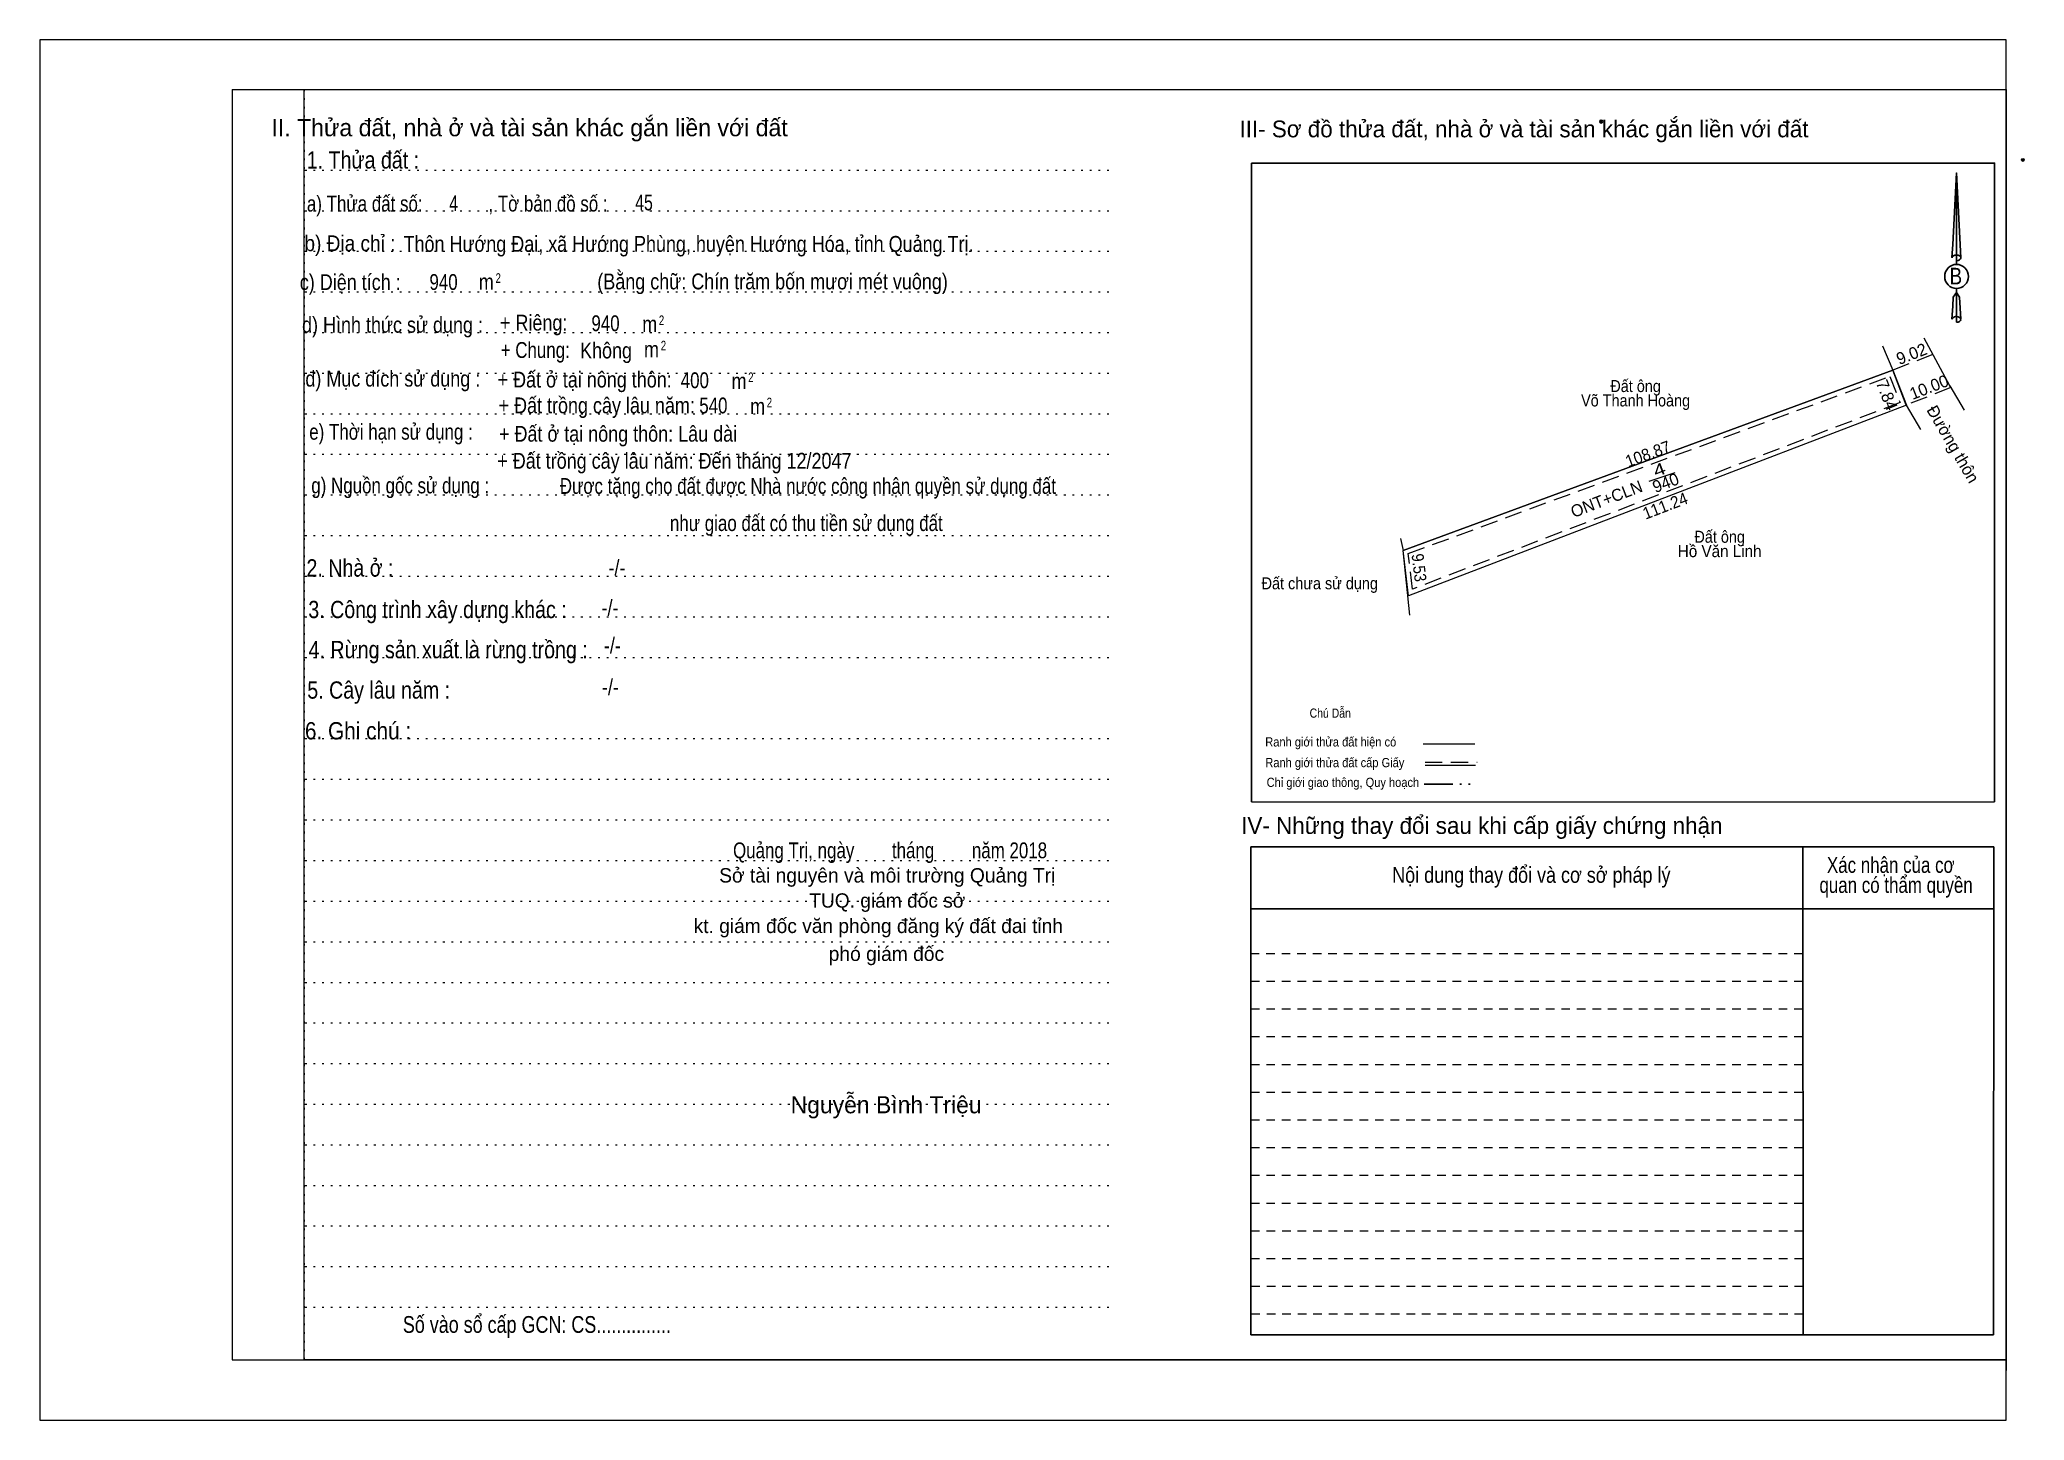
# Model space of a CAD drawing. Header units: metres. Extents: x 532982 to 534558, y 1849199 to 1850105.
# Drawn here: x 533424.7 to 533838.9, y 1849812.6 to 1850100.6 of the extents above; entities that cross this region are included whole.
import ezdxf
from ezdxf.enums import TextEntityAlignment as Align

# ---------------------------------------------------------------- set-up
doc = ezdxf.new("R2010")
doc.units = ezdxf.units.M
doc.header["$LTSCALE"] = 1.2
doc.header["$PDMODE"] = 32
doc.header["$PDSIZE"] = 0.6
for name, pattern in [('DASH_DOUBLE_DOT', [9.2, 5, -1.2, 0.3, -1.2, 0.3, -1.2]), ('DOTTED', [1.5, 0.3, -1.2]), ('MEDIUM_DASHED', [4.5, 3, -1.5]), ('SHORT_DASHED', [2.7, 1.5, -1.2])]:
    doc.linetypes.add(name, pattern=pattern)
for name, color, linetype, lineweight in [('1', 7, 'DOTTED', 13), ('15', 7, 'Continuous', 13), ('2', 7, 'SHORT_DASHED', 13), ('28', 7, 'Continuous', 25), ('42', 7, 'Continuous', 13), ('5', 7, 'Continuous', 13), ('63', 7, 'Continuous', 25), ('7', 7, 'Continuous', 13)]:
    doc.layers.add(name, color=color, linetype=linetype, lineweight=lineweight)
for name, color, linetype in [('18', 7, 'Continuous'), ('19', 7, 'Continuous'), ('20', 7, 'Continuous'), ('3', 7, 'Continuous'), ('4', 7, 'Continuous'), ('8', 7, 'Continuous')]:
    doc.layers.add(name, color=color, linetype=linetype)

msp = doc.modelspace()

# ---------------------------------------------------------------- texts
at = {"layer": '15'}
for s, rotation, p in [('9.02', 21.329, (533815.81, 1850033.879)), ('10.00', 21.28, (533819.456, 1850026.934)), ('7.84', 291.326, (533809.041, 1850025.995)), ('Đường thôn', 300.236, (533822.915, 1850015.584)), ('940', 20.926, (533764.479, 1850006.978)), ('ONT+CLN', 20.926, (533752.139, 1850003.608))]:
    msp.add_text(s, height=2.5, rotation=rotation, dxfattribs=at).set_placement(p, align=Align.CENTER)
for s, width, p in [('Võ Thanh Hoàng', 0.9, (533757.76, 1850024.08)), ('Đất ông', 0.9, (533757.76, 1850027.08)), ('Đất ông', 0.9, (533775.3, 1849995.64)), ('Hồ Văn Linh', 0.95, (533775.305, 1849992.64)), ('Đất chưa sử dụng', 0.9, (533691.845, 1849985.93))]:
    msp.add_text(s, height=2.5, dxfattribs=dict(at, width=width)).set_placement(p, align=Align.CENTER)
for s, rotation, width, p in [('108.87', 20.188, 0.95, (533760.759, 1850013)), ('4', 20.926, 1.35, (533763.154, 1850009.725)), ('111.24', 20.926, 0.95, (533764.379, 1850002.178)), ('9.53', 276.812, 0.9, (533711.334, 1849990.303))]:
    msp.add_text(s, height=2.5, rotation=rotation, dxfattribs=dict(at, width=width)).set_placement(p, align=Align.CENTER)
at = {"layer": '18'}
for s, height, p in [('II. Thửa đất, nhà ở và tài sản khác gắn liền với đất', 3.6, (533526.935, 1850080.44)), ('Sở tài nguyên và môi trường Quảng Trị', 3, (533601.585, 1849924.76))]:
    msp.add_text(s, height=height, dxfattribs=at).set_placement(p, align=Align.CENTER)
for s, height, width, p in [('1. Thửa đất :', 3.6, 0.85, (533492.155, 1850073.7)), ('a) Thửa đất số:              , Tờ bản đồ số : ', 3.3, 0.8, (533512.335, 1850064.74)), ('4', 3.3, 0.75, (533511.095, 1850064.82)), ('45', 3.3, 0.75, (533550.82, 1850064.98)), ('b) Địa chỉ : ', 3.3, 0.9, (533490, 1850056.46)), (' Thôn Hướng Đại, xã Hướng Phùng, huyện Hướng Hóa, tỉnh Quảng Trị.', 3.3, 0.85, (533559.59, 1850056.34)), ('d) Hình thức sử dụng :', 3.3, 0.85, (533498.33, 1850039.46)), ('+ Riêng: ', 3.3, 0.85, (533528.31, 1850039.9)), ('       + Chung:', 3.3, 0.8, (533524.69, 1850034.2)), ('đ) Mục đích sử dụng :', 3.3, 0.85, (533498.395, 1850028.22)), ('e) Thời hạn sử dụng :', 3.3, 0.8, (533498.015, 1850017.14)), ('+ Đất ở tại nông thôn: Lâu dài', 3.3, 0.85, (533545.4, 1850016.73)), ('+ Đất trồng cây lâu năm: Đến tháng 12/2047', 3.3, 0.85, (533557.155, 1850011.09)), ('g) Nguồn gốc sử dụng :', 3.3, 0.8, (533499.935, 1850005.94)), ('Được tặng cho đất được Nhà nước công nhận quyền sử dụng đất', 3.3, 0.8, (533585.02, 1850005.84)), ('như giao đất có thu tiền sử dụng đất', 3.3, 0.8, (533584.695, 1849998.09)), ('2. Nhà ở :', 3.6, 0.85, (533489.455, 1849988.6)), ('3. Công trình xây dựng khác :', 3.6, 0.85, (533507.72, 1849979.92)), ('4. Rừng sản xuất là rừng trồng :', 3.6, 0.85, (533509.95, 1849971.56)), ('5. Cây lâu năm :', 3.6, 0.85, (533495.445, 1849963.12)), ('6. Ghi chú :', 3.6, 0.9, (533491.135, 1849954.62)), ('Quảng Trị, ngày        tháng        năm 2018', 3.3, 0.8, (533602.17, 1849929.82))]:
    msp.add_text(s, height=height, dxfattribs=dict(at, width=width)).set_placement(p, align=Align.CENTER)
at = {"layer": '19'}
for s, height, p in [('TUQ. giám đốc sở', 2.987, (533601.595, 1849919.52)), ('kt. giám đốc văn phòng đăng ký đất đai tỉnh', 2.987, (533599.715, 1849914.22)), ('phó giám đốc', 3, (533601.405, 1849908.4)), ('Nguyễn Bình Triệu', 3.573, (533601.35, 1849876.62))]:
    msp.add_text(s, height=height, dxfattribs=at).set_placement(p, align=Align.CENTER)
at = {"layer": '20', "width": 0.8}
msp.add_text('Số vào sổ cấp GCN: CS...............', height=3.5, dxfattribs=at).set_placement((533528.475, 1849830.82), align=Align.CENTER)
at = {"layer": '28'}
for s, width, p in [('-/-', 0.85, (533545.175, 1849988.8)), ('-/-', 0.85, (533543.735, 1849980.44)), ('-/-', 0.85, (533544.215, 1849972.54)), ('-/-', 0.85, (533543.815, 1849963.88)), ('Nội dung thay đổi và cơ sở pháp lý', 0.85, (533736, 1849924.7)), ('Xác nhận của cơ', 0.8, (533811.015, 1849926.78)), (' quan có thẩm quyền', 0.8, (533811.63, 1849922.6))]:
    msp.add_text(s, height=3.3, dxfattribs=dict(at, width=width)).set_placement(p, align=Align.CENTER)
msp.add_text('IV- Những thay đổi sau khi cấp giấy chứng nhận', height=3.5, dxfattribs=at).set_placement((533725.67, 1849934.9), align=Align.CENTER)
at = {"layer": '3'}
for s, height, width, p in [('c) Diện tích :                                                   ', 3.3, 0.85, (533516.085, 1850048.36)), ('940', 3.3, 0.8, (533508.985, 1850048.38)), (' m', 3.3, 0.85, (533517.375, 1850048.42)), ('2', 2, 0.75, (533520.395, 1850049.86)), ('(Bằng chữ: Chín trăm bốn mươi mét vuông)', 3.3, 0.85, (533577.65, 1850048.5))]:
    msp.add_text(s, height=height, dxfattribs=dict(at, width=width)).set_placement(p, align=Align.CENTER)
at = {"layer": '4'}
for s, height, width, p in [('2', 2, 0.75, (533554.475, 1850041.06)), (' m', 3.3, 0.85, (533551.495, 1850039.62)), ('Không', 3.3, 0.85, (533542.89, 1850034.1)), (' m', 3.3, 0.85, (533551.855, 1850034.34)), ('2', 2, 0.75, (533554.875, 1850035.78)), (' m', 3.3, 0.85, (533570.135, 1850027.73)), ('2', 2, 0.75, (533573.115, 1850029.17)), (' m', 3.3, 0.85, (533574.005, 1850022.47)), ('2', 2, 0.75, (533576.985, 1850023.91))]:
    msp.add_text(s, height=height, dxfattribs=dict(at, width=width)).set_placement(p, align=Align.CENTER)
at = {"layer": '5'}
for s, width, p in [('Chú Dẫn', 0.85, (533694.03, 1849959.14)), ('Ranh giới thửa đất hiện có ', 0.9, (533694.46, 1849953.14)), ('Ranh giới thửa đất cấp Giấy', 0.9, (533694.99, 1849948.82)), ('Chỉ giới giao thông, Quy hoạch', 0.9, (533696.675, 1849944.7))]:
    msp.add_text(s, height=1.92, dxfattribs=dict(at, width=width)).set_placement(p, align=Align.CENTER)
at = {"layer": '63'}
msp.add_text('III- Sơ đồ thửa đất, nhà ở và tài sản khác gắn liền với đất', height=3.5, dxfattribs=at).set_placement((533734.465, 1850080.22), align=Align.CENTER)
at = {"layer": '63', "width": 0.85}
msp.add_text('B', height=3.456, dxfattribs=at).set_placement((533824.595, 1850049.54), align=Align.CENTER)
at = {"layer": '7', "width": 0.8}
for s, p in [('940', (533542.785, 1850039.78)), ('400', (533561.425, 1850027.89)), ('540', (533565.295, 1850022.63))]:
    msp.add_text(s, height=3.3, dxfattribs=at).set_placement(p, align=Align.CENTER)
at = {"layer": '8', "width": 0.85}
for s, p in [('+ Đất ở tại nông thôn: ', (533538.955, 1850028.03)), ('+ Đất trồng cây lâu năm:', (533540.95, 1850022.65))]:
    msp.add_text(s, height=3.3, dxfattribs=at).set_placement(p, align=Align.CENTER)

# ---------------------------------------------------------------- linework, layer by layer
at = {"layer": '1', "linetype": 'Continuous'}
for p, q in [((533464.9, 1850090.18), (533835.06, 1850090.18)), ((533464.9, 1850090.18), (533464.9, 1849825.18)), ((533835.06, 1850090.18), (533835.06, 1849822.98)), ((533464.9, 1849825.18), (533835.06, 1849825.18))]:
    msp.add_line(p, q, dxfattribs=at)
at = {"layer": '1'}
for p, q in [((533479.9, 1850090.18), (533479.9, 1849825.18)), ((533479.9, 1850090.18), (533479.9, 1849825.18)), ((533480.06, 1850073.38), (533649.14, 1850073.38)), ((533480.06, 1850064.9), (533649.14, 1850064.9)), ((533480.06, 1850056.44), (533649.14, 1850056.44)), ((533480.06, 1850047.98), (533649.14, 1850047.98)), ((533480.06, 1850039.5), (533649.14, 1850039.5)), ((533480.06, 1850031.02), (533649.14, 1850031.02)), ((533480.06, 1850022.54), (533649.14, 1850022.54)), ((533480.06, 1850014.1), (533649.14, 1850014.1)), ((533480.06, 1850005.62), (533649.14, 1850005.62)), ((533480.06, 1849997.14), (533649.14, 1849997.14)), ((533480.06, 1849988.66), (533649.14, 1849988.66)), ((533480.06, 1849980.2), (533649.14, 1849980.2)), ((533480.06, 1849971.72), (533649.14, 1849971.72)), ((533480.06, 1849954.78), (533649.14, 1849954.78)), ((533480.06, 1849946.3), (533649.14, 1849946.3)), ((533480.06, 1849937.82), (533649.14, 1849937.82)), ((533480.06, 1849929.38), (533649.14, 1849929.38)), ((533480.06, 1849920.9), (533649.14, 1849920.9)), ((533480.06, 1849912.42), (533649.14, 1849912.42)), ((533480.06, 1849903.94), (533649.14, 1849903.94)), ((533480.06, 1849895.48), (533649.14, 1849895.48)), ((533480.06, 1849887.02), (533649.14, 1849887.02)), ((533480.06, 1849878.54), (533649.14, 1849878.54)), ((533480.06, 1849870.06), (533649.14, 1849870.06)), ((533480.06, 1849861.58), (533649.14, 1849861.58)), ((533480.06, 1849853.14), (533649.14, 1849853.14)), ((533480.06, 1849844.66), (533649.14, 1849844.66)), ((533480.06, 1849836.18), (533649.14, 1849836.18))]:
    msp.add_line(p, q, dxfattribs=at)
at = {"layer": '1', "linetype": 'Continuous'}
for points in [[(533424.7, 1849812.58), (533835.06, 1849812.58), (533835.06, 1850100.58), (533424.7, 1850100.58)], [(533479.9, 1850090.18), (533835.06, 1850090.18), (533835.06, 1849825.18), (533479.9, 1849825.18)]]:
    msp.add_lwpolyline(points, close=True, dxfattribs=at)
at = {"layer": '15'}
for p, q in [((533809.31, 1850036.72), (533811.41, 1850031.62)), ((533809.31, 1850036.72), (533811.41, 1850031.62)), ((533809.31, 1850036.72), (533811.41, 1850031.62)), ((533814.23, 1850024.37), (533811.41, 1850031.62)), ((533814.23, 1850024.37), (533811.41, 1850031.62)), ((533814.23, 1850024.37), (533811.41, 1850031.62)), ((533823.31, 1850028.4), (533826.3, 1850023.27)), ((533814.26, 1850024.32), (533710.36, 1849984.59)), ((533814.23, 1850024.37), (533817.22, 1850019.24)), ((533814.23, 1850024.37), (533817.22, 1850019.24)), ((533814.23, 1850024.37), (533817.22, 1850019.24)), ((533760.61, 1850008.49), (533766.01, 1850010.33)), ((533708.67, 1849996.51), (533709.23, 1849994.05)), ((533710.65, 1849980.52), (533709.23, 1849994.05))]:
    msp.add_line(p, q, dxfattribs=at)
at = {"layer": '15', "linetype": 'MEDIUM_DASHED'}
for p, q in [((533819.81, 1850034.9), (533811.41, 1850031.62)), ((533823.55, 1850028), (533814.23, 1850024.37))]:
    msp.add_line(p, q, dxfattribs=at)
at = {"layer": '15'}
for points in [[(533809.31, 1850036.72), (533811.41, 1850031.62), (533709.23, 1849994.05)], [(533823.58, 1850027.9), (533823.31, 1850028.4), (533817.97, 1850038.32)], [(533823.58, 1850027.9), (533823.31, 1850028.4), (533817.97, 1850038.32)]]:
    msp.add_lwpolyline(points, dxfattribs=at)
msp.add_lwpolyline([(533811.41, 1850031.62), (533814.26, 1850024.32), (533710.36, 1849984.59), (533709.23, 1849994.05)], close=True, dxfattribs=at)
at = {"layer": '15', "linetype": 'MEDIUM_DASHED'}
msp.add_lwpolyline([(533810.83, 1850030.34), (533812.96, 1850024.89), (533711.2, 1849985.98), (533710.32, 1849993.38)], close=True, dxfattribs=at)
at = {"layer": '2'}
for p, q in [((533792.66, 1849904.1), (533677.46, 1849904.1)), ((533792.66, 1849898.34), (533677.46, 1849898.34)), ((533792.66, 1849892.54), (533677.46, 1849892.54)), ((533792.66, 1849886.76), (533677.46, 1849886.76)), ((533792.66, 1849880.98), (533677.46, 1849880.98)), ((533792.66, 1849875.18), (533677.46, 1849875.18)), ((533792.66, 1849869.4), (533677.46, 1849869.4)), ((533792.66, 1849863.62), (533677.46, 1849863.62)), ((533792.66, 1849857.82), (533677.46, 1849857.82)), ((533792.7, 1849852.06), (533677.46, 1849852.06)), ((533792.7, 1849846.26), (533677.46, 1849846.26)), ((533792.74, 1849840.5), (533677.46, 1849840.5)), ((533792.74, 1849834.7), (533677.46, 1849834.7))]:
    msp.add_line(p, q, dxfattribs=at)
at = {"layer": '28'}
for p, q in [((533792.66, 1849932.18), (533792.74, 1849830.42)), ((533832.5, 1849932.18), (533832.42, 1849830.42)), ((533832.5, 1849919.26), (533677.46, 1849919.26)), ((533832.42, 1849830.42), (533677.46, 1849830.42))]:
    msp.add_line(p, q, dxfattribs=at)
at = {"layer": '28', "linetype": 'SHORT_DASHED', "lineweight": 13}
msp.add_line((533792.62, 1849909.9), (533677.46, 1849909.9), dxfattribs=at)
at = {"layer": '28'}
msp.add_lwpolyline([(533832.5, 1849932.18), (533677.46, 1849932.18), (533677.46, 1849830.42)], dxfattribs=at)
at = {"layer": '42'}
msp.add_line((533677.62, 1849941.58), (533832.66, 1849941.58), dxfattribs=at)
at = {"layer": '5'}
for p, q in [((533713.42, 1849953.7), (533724.18, 1849953.7)), ((533713.82, 1849949.22), (533724.34, 1849949.22))]:
    msp.add_line(p, q, dxfattribs=at)
at = {"layer": '5', "linetype": 'MEDIUM_DASHED'}
msp.add_line((533713.82, 1849949.86), (533724.7, 1849949.86), dxfattribs=at)
at = {"layer": '5', "linetype": 'DASH_DOUBLE_DOT', "lineweight": 25}
msp.add_line((533713.62, 1849945.26), (533724.08, 1849945.26), dxfattribs=at)
at = {"layer": '5'}
msp.add_point((533838.58, 1850075.5), dxfattribs=at)
at = {"layer": '63'}
for p, q in [((533677.62, 1850074.86), (533677.62, 1849941.58)), ((533824.7, 1850072.78), (533825.62, 1850055.1)), ((533824.7, 1850072.78), (533825.62, 1850055.1)), ((533824.7, 1850072.78), (533825.62, 1850055.1)), ((533823.94, 1850057.86), (533823.78, 1850055.14)), ((533824.7, 1850055.7), (533824.7, 1850055.02)), ((533825.62, 1850055.1), (533825.62, 1850055.14)), ((533824.7, 1850055.02), (533824.7, 1850054.5)), ((533824.7, 1850054.5), (533824.7, 1850053.82)), ((533824.7, 1850054.5), (533824.7, 1850053.82)), ((533824.7, 1850054.5), (533824.7, 1850053.82)), ((533824.7, 1850047.86), (533824.7, 1850048.66)), ((533824.7, 1850047.86), (533824.7, 1850048.66)), ((533824.7, 1850047.86), (533824.7, 1850048.66)), ((533824.7, 1850047.86), (533825.38, 1850046.9)), ((533824.7, 1850047.86), (533825.38, 1850046.9)), ((533824.7, 1850047.86), (533825.38, 1850046.9)), ((533825.38, 1850046.9), (533825.62, 1850042.26)), ((533825.38, 1850046.9), (533825.62, 1850042.26)), ((533825.38, 1850046.9), (533825.62, 1850042.26)), ((533824.7, 1850042.86), (533824.7, 1850042.18)), ((533824.7, 1850042.18), (533824.7, 1850041.66)), ((533825.62, 1850042.26), (533825.62, 1850042.3))]:
    msp.add_line(p, q, dxfattribs=at)
for points in [[(533832.66, 1849941.58), (533832.66, 1850074.86), (533677.62, 1850074.86)], [(533824.7, 1850055.7), (533824.7, 1850072.78), (533823.94, 1850057.86)], [(533824.7, 1850042.86), (533824.7, 1850047.86), (533824.02, 1850046.9), (533823.94, 1850045.02), (533823.78, 1850042.3)]]:
    msp.add_lwpolyline(points, dxfattribs=at)
for centre, start_param, end_param in [((533824.744, 1850055.071), 1.5707963, 3.074452), ((533824.744, 1850055.071), 0.0671406, 1.5707963), ((533824.744, 1850055.071), 4.712389, 6.2831853), ((533824.744, 1850042.23), 1.5707963, 2.4910694), ((533824.744, 1850042.23), 0.0671406, 1.5707963), ((533824.744, 1850042.23), 2.4910694, 3.0742784), ((533824.744, 1850042.23), 4.712389, 6.2831853)]:
    msp.add_ellipse(centre, major_axis=(0.907, 0), ratio=0.655448, start_param=start_param, end_param=end_param, dxfattribs=at)
msp.add_ellipse((533824.743, 1850051.194), major_axis=(0, 2.516), ratio=0.983453, dxfattribs=at)
msp.add_point((533750.58, 1850083.5), dxfattribs=at)

msp.set_redraw_order([(e.dxf.handle, doc.entitydb.next_handle()) for e in msp.query("TEXT MTEXT ATTDEF DIMENSION ARC_DIMENSION")])  # texts and dimensions are drawn at this point

doc.saveas('drawing.dxf')
